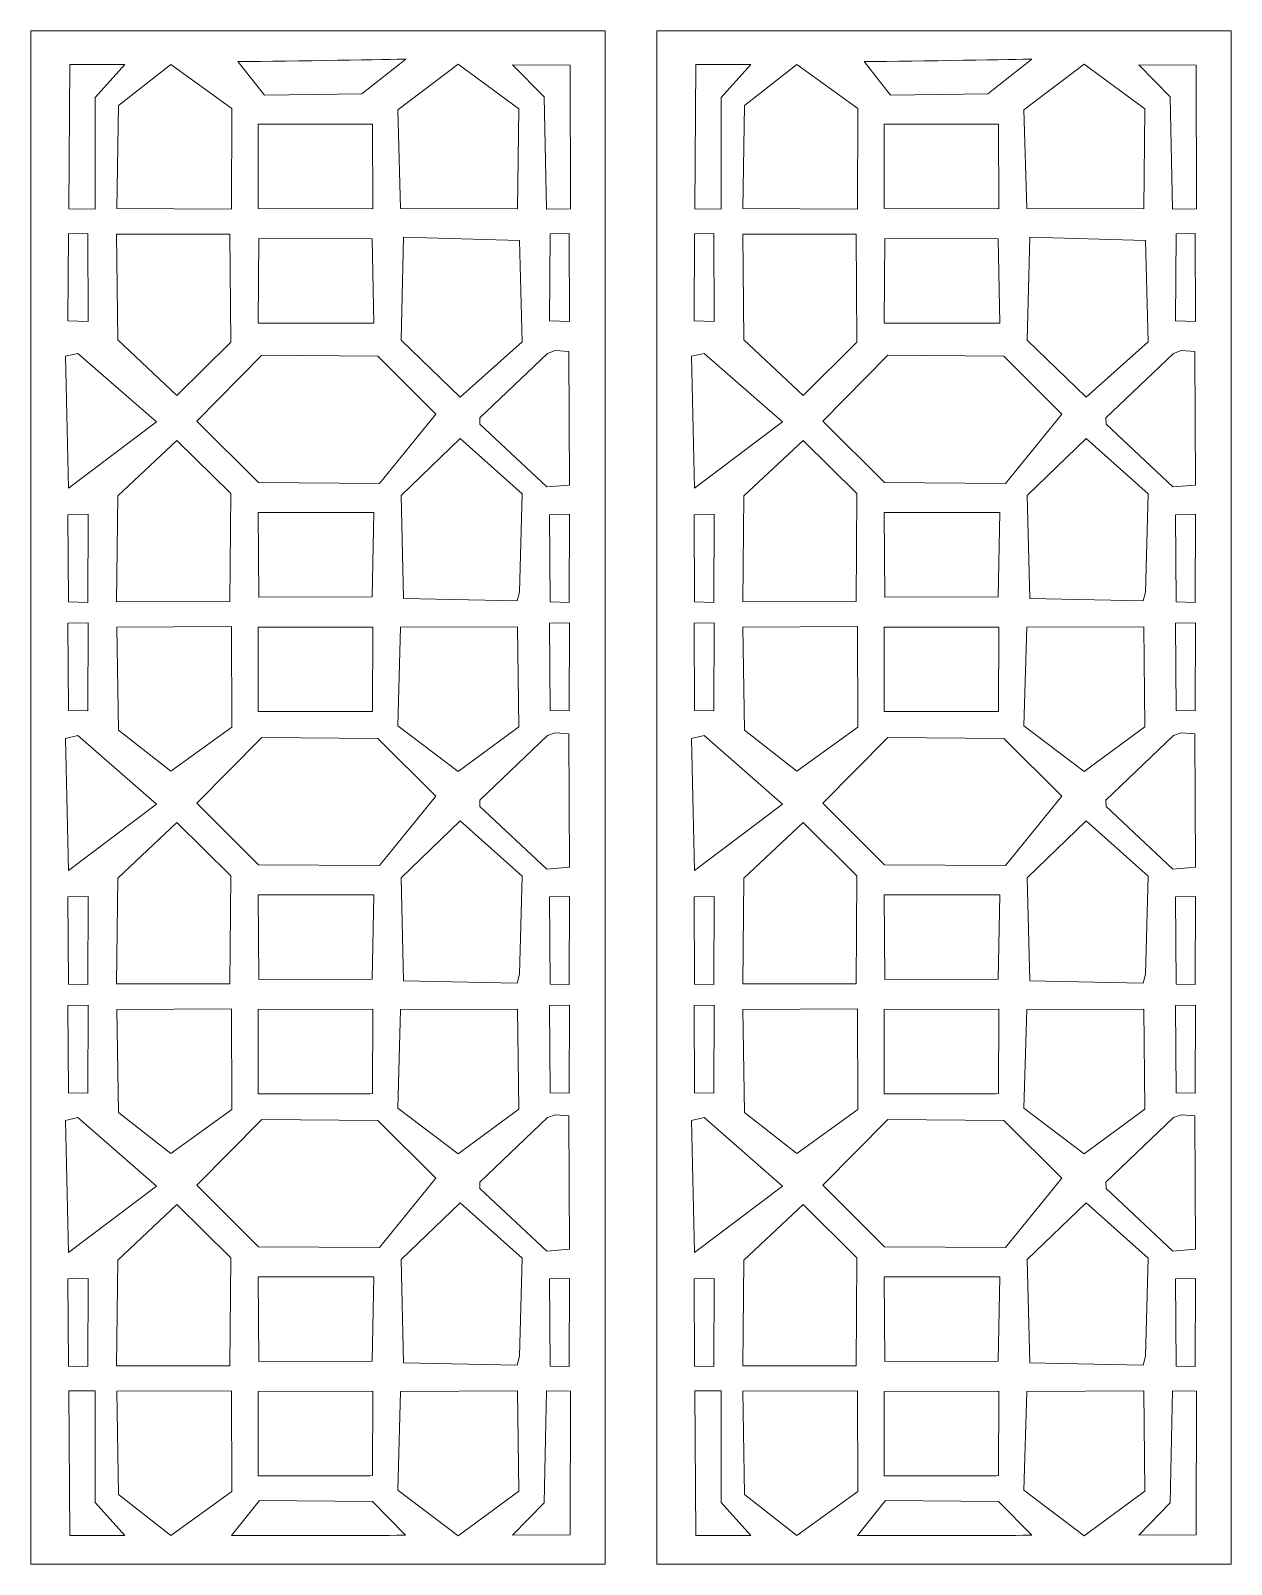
# Model space of a CAD drawing. Header units: centimetres. Extents: x 1.9 to 16.7, y -9.5 to 9.5.
import ezdxf

# ---------------------------------------------------------------- set-up
doc = ezdxf.new("R2010")
doc.units = ezdxf.units.CM
doc.header["$MEASUREMENT"] = 0
doc.layers.add('layer 1', color=7, linetype='Continuous')

msp = doc.modelspace()

# ---------------------------------------------------------------- linework, layer by layer
at = {"layer": 'layer 1', "color": 250, "lineweight": 9}
for points, knots in [([(1.85394, 9.5), (1.85394, 9.5), (8.97077, 9.5), (8.97077, 9.5), (8.97077, 9.5), (8.97077, 9.5), (8.97077, -9.49999), (8.97077, -9.49999), (8.97077, -9.49999), (8.97077, -9.49999), (1.85394, -9.49999), (1.85394, -9.49999), (1.85394, -9.49999), (1.85394, -9.49999), (1.85394, 9.5), (1.85394, 9.5)], [0, 0, 0, 0, 0.2, 0.2, 0.2, 0.2, 0.4, 0.4, 0.4, 0.4, 0.6, 0.6, 0.6, 0.6, 1, 1, 1, 1]), ([(9.60823, 9.5), (9.60823, 9.5), (16.72506, 9.5), (16.72506, 9.5), (16.72506, 9.5), (16.72506, 9.5), (16.72506, -9.49999), (16.72506, -9.49999), (16.72506, -9.49999), (16.72506, -9.49999), (9.60823, -9.49999), (9.60823, -9.49999), (9.60823, -9.49999), (9.60823, -9.49999), (9.60823, 9.5), (9.60823, 9.5)], [0, 0, 0, 0, 0.2, 0.2, 0.2, 0.2, 0.4, 0.4, 0.4, 0.4, 0.6, 0.6, 0.6, 0.6, 1, 1, 1, 1]), ([(5.95553, 8.71907), (5.95553, 8.71907), (4.75118, 8.70256), (4.75118, 8.70256), (4.75118, 8.70256), (4.75118, 8.70256), (4.42147, 9.1192), (4.42147, 9.1192), (4.42147, 9.1192), (5.10114, 9.11777), (6.3375, 9.14759), (6.4987, 9.1458), (6.4987, 9.1458), (6.4987, 9.1458), (5.95553, 8.71907), (5.95553, 8.71907)], [0, 0, 0, 0, 0.2, 0.2, 0.2, 0.2, 0.4, 0.4, 0.4, 0.4, 0.6, 0.6, 0.6, 0.6, 1, 1, 1, 1]), ([(2.33827, 9.08006), (2.33827, 9.08006), (3.02022, 9.08101), (3.02022, 9.08101), (3.02022, 9.08101), (3.02022, 9.08101), (2.6524, 8.6712), (2.6524, 8.6712), (2.6524, 8.6712), (2.6524, 8.6712), (2.6508, 7.28894), (2.6508, 7.28894), (2.6508, 7.28894), (2.6508, 7.28894), (2.32501, 7.29123), (2.32501, 7.29123), (2.32501, 7.29123), (2.32501, 7.29123), (2.33827, 9.08006), (2.33827, 9.08006)], [0, 0, 0, 0, 0.16666667, 0.16666667, 0.16666667, 0.16666667, 0.33333333, 0.33333333, 0.33333333, 0.33333333, 0.5, 0.5, 0.5, 0.5, 0.66666667, 0.66666667, 0.66666667, 0.66666667, 1, 1, 1, 1]), ([(2.92186, 7.29551), (2.92186, 7.29551), (2.94005, 8.57199), (2.94005, 8.57199), (2.94005, 8.57199), (2.94005, 8.57199), (3.59003, 9.08103), (3.59003, 9.08103), (3.59003, 9.08103), (3.59003, 9.08103), (4.34378, 8.5373), (4.34378, 8.5373), (4.34378, 8.5373), (4.34378, 8.5373), (4.34183, 7.28981), (4.34183, 7.28981), (4.34183, 7.28981), (4.34183, 7.28981), (2.92186, 7.29551), (2.92186, 7.29551)], [0, 0, 0, 0, 0.16666667, 0.16666667, 0.16666667, 0.16666667, 0.33333333, 0.33333333, 0.33333333, 0.33333333, 0.5, 0.5, 0.5, 0.5, 0.66666667, 0.66666667, 0.66666667, 0.66666667, 1, 1, 1, 1]), ([(6.43647, 7.29698), (6.43647, 7.29698), (6.40204, 8.51929), (6.40204, 8.51929), (6.40204, 8.51929), (6.40204, 8.51929), (7.14946, 9.08456), (7.14946, 9.08456), (7.14946, 9.08456), (7.14946, 9.08456), (7.89949, 8.53031), (7.89949, 8.53031), (7.89949, 8.53031), (7.89949, 8.53031), (7.88543, 7.29117), (7.88543, 7.29117), (7.88543, 7.29117), (7.88543, 7.29117), (6.43647, 7.29698), (6.43647, 7.29698)], [0, 0, 0, 0, 0.16666667, 0.16666667, 0.16666667, 0.16666667, 0.33333333, 0.33333333, 0.33333333, 0.33333333, 0.5, 0.5, 0.5, 0.5, 0.66666667, 0.66666667, 0.66666667, 0.66666667, 1, 1, 1, 1]), ([(8.24416, 7.29001), (8.24416, 7.29001), (8.21496, 8.67875), (8.21496, 8.67875), (8.21496, 8.67875), (8.21496, 8.67875), (7.82324, 9.07697), (7.82324, 9.07697), (7.82324, 9.07697), (7.82324, 9.07697), (8.53565, 9.07159), (8.53565, 9.07159), (8.53565, 9.07159), (8.53565, 9.07159), (8.54027, 7.29277), (8.54027, 7.29277), (8.54027, 7.29277), (8.54027, 7.29277), (8.24416, 7.29001), (8.24416, 7.29001)], [0, 0, 0, 0, 0.16666667, 0.16666667, 0.16666667, 0.16666667, 0.33333333, 0.33333333, 0.33333333, 0.33333333, 0.5, 0.5, 0.5, 0.5, 0.66666667, 0.66666667, 0.66666667, 0.66666667, 1, 1, 1, 1]), ([(4.67287, 7.29737), (4.67287, 7.29737), (4.67251, 8.34185), (4.67251, 8.34185), (4.67251, 8.34185), (4.67251, 8.34185), (6.05463, 8.34044), (6.05463, 8.34044), (6.05463, 8.34044), (6.05463, 8.34044), (6.08582, 8.3397), (6.08582, 8.3397), (6.08582, 8.3397), (6.08582, 8.3397), (6.09203, 7.29464), (6.09203, 7.29464), (6.09203, 7.29464), (6.09203, 7.29464), (4.67287, 7.29737), (4.67287, 7.29737)], [0, 0, 0, 0, 0.16666667, 0.16666667, 0.16666667, 0.16666667, 0.33333333, 0.33333333, 0.33333333, 0.33333333, 0.5, 0.5, 0.5, 0.5, 0.66666667, 0.66666667, 0.66666667, 0.66666667, 1, 1, 1, 1]), ([(2.31578, 5.90327), (2.31578, 5.90327), (2.32318, 6.98246), (2.32318, 6.98246), (2.32318, 6.98246), (2.32318, 6.98246), (2.56005, 6.98914), (2.56005, 6.98914), (2.56005, 6.98914), (2.56005, 6.98914), (2.56514, 5.89731), (2.56514, 5.89731), (2.56514, 5.89731), (2.56514, 5.89731), (2.31578, 5.90327), (2.31578, 5.90327)], [0, 0, 0, 0, 0.2, 0.2, 0.2, 0.2, 0.4, 0.4, 0.4, 0.4, 0.6, 0.6, 0.6, 0.6, 1, 1, 1, 1]), ([(4.32215, 6.97821), (4.32215, 6.97821), (4.33104, 5.64198), (4.33104, 5.64198), (4.33104, 5.64198), (4.33104, 5.64198), (3.66619, 4.98203), (3.66619, 4.98203), (3.66619, 4.98203), (3.66619, 4.98203), (2.93402, 5.67013), (2.93402, 5.67013), (2.93402, 5.67013), (2.93402, 5.67013), (2.91857, 6.98057), (2.91857, 6.98057), (2.91857, 6.98057), (2.91857, 6.98057), (4.32215, 6.97821), (4.32215, 6.97821)], [0, 0, 0, 0, 0.16666667, 0.16666667, 0.16666667, 0.16666667, 0.33333333, 0.33333333, 0.33333333, 0.33333333, 0.5, 0.5, 0.5, 0.5, 0.66666667, 0.66666667, 0.66666667, 0.66666667, 1, 1, 1, 1]), ([(4.67265, 5.87713), (4.67265, 5.87713), (4.67835, 6.92511), (4.67835, 6.92511), (4.67835, 6.92511), (4.67835, 6.92511), (6.08309, 6.92054), (6.08309, 6.92054), (6.08309, 6.92054), (6.08309, 6.92054), (6.1049, 5.87511), (6.1049, 5.87511), (6.1049, 5.87511), (6.1049, 5.87511), (4.67265, 5.87713), (4.67265, 5.87713)], [0, 0, 0, 0, 0.2, 0.2, 0.2, 0.2, 0.4, 0.4, 0.4, 0.4, 0.6, 0.6, 0.6, 0.6, 1, 1, 1, 1]), ([(7.17476, 4.96057), (7.17476, 4.96057), (6.443, 5.66429), (6.443, 5.66429), (6.443, 5.66429), (6.443, 5.66429), (6.47354, 6.94242), (6.47354, 6.94242), (6.47354, 6.94242), (6.47354, 6.94242), (7.90643, 6.90074), (7.90643, 6.90074), (7.90643, 6.90074), (7.90643, 6.90074), (7.93971, 5.64411), (7.93971, 5.64411), (7.93971, 5.64411), (7.93971, 5.64411), (7.17476, 4.96057), (7.17476, 4.96057)], [0, 0, 0, 0, 0.16666667, 0.16666667, 0.16666667, 0.16666667, 0.33333333, 0.33333333, 0.33333333, 0.33333333, 0.5, 0.5, 0.5, 0.5, 0.66666667, 0.66666667, 0.66666667, 0.66666667, 1, 1, 1, 1]), ([(8.27918, 5.90327), (8.27918, 5.90327), (8.28658, 6.98246), (8.28658, 6.98246), (8.28658, 6.98246), (8.28658, 6.98246), (8.52345, 6.98914), (8.52345, 6.98914), (8.52345, 6.98914), (8.52345, 6.98914), (8.52854, 5.89731), (8.52854, 5.89731), (8.52854, 5.89731), (8.52854, 5.89731), (8.27918, 5.90327), (8.27918, 5.90327)], [0, 0, 0, 0, 0.2, 0.2, 0.2, 0.2, 0.4, 0.4, 0.4, 0.4, 0.6, 0.6, 0.6, 0.6, 1, 1, 1, 1]), ([(8.3484, 5.53574), (8.3484, 5.53574), (8.2556, 5.50231), (8.2556, 5.50231), (8.2556, 5.50231), (8.2556, 5.50231), (7.41695, 4.70248), (7.41695, 4.70248), (7.41695, 4.70248), (7.41695, 4.70248), (7.41882, 4.62455), (7.41882, 4.62455), (7.41882, 4.62455), (7.41882, 4.62455), (8.24835, 3.84896), (8.24835, 3.84896), (8.24835, 3.84896), (8.24835, 3.84896), (8.52853, 3.87128), (8.52853, 3.87128), (8.52853, 3.87128), (8.52853, 3.87128), (8.52024, 5.52426), (8.52024, 5.52426), (8.52024, 5.52426), (8.52024, 5.52426), (8.3484, 5.53574), (8.3484, 5.53574)], [0, 0, 0, 0, 0.125, 0.125, 0.125, 0.125, 0.25, 0.25, 0.25, 0.25, 0.375, 0.375, 0.375, 0.375, 0.5, 0.5, 0.5, 0.5, 0.625, 0.625, 0.625, 0.625, 0.75, 0.75, 0.75, 0.75, 1, 1, 1, 1]), ([(2.43953, 5.50257), (2.43953, 5.50257), (2.28442, 5.46766), (2.28442, 5.46766), (2.28442, 5.46766), (2.28442, 5.46766), (2.32353, 3.83101), (2.32353, 3.83101), (2.32353, 3.83101), (2.32353, 3.83101), (3.4112, 4.65241), (3.4112, 4.65241), (3.4112, 4.65241), (3.4112, 4.65241), (2.43953, 5.50257), (2.43953, 5.50257)], [0, 0, 0, 0, 0.2, 0.2, 0.2, 0.2, 0.4, 0.4, 0.4, 0.4, 0.6, 0.6, 0.6, 0.6, 1, 1, 1, 1]), ([(4.71711, 5.47899), (4.71711, 5.47899), (3.91, 4.66433), (3.91, 4.66433), (3.91, 4.66433), (3.91, 4.66433), (4.67681, 3.90286), (4.67681, 3.90286), (4.67681, 3.90286), (4.67681, 3.90286), (6.17426, 3.89185), (6.17426, 3.89185), (6.17426, 3.89185), (6.17426, 3.89185), (6.87114, 4.75067), (6.87114, 4.75067), (6.87114, 4.75067), (6.87114, 4.75067), (6.15226, 5.46652), (6.15226, 5.46652), (6.15226, 5.46652), (6.15226, 5.46652), (4.71711, 5.47899), (4.71711, 5.47899)], [0, 0, 0, 0, 0.14285714, 0.14285714, 0.14285714, 0.14285714, 0.28571429, 0.28571429, 0.28571429, 0.28571429, 0.42857143, 0.42857143, 0.42857143, 0.42857143, 0.57142857, 0.57142857, 0.57142857, 0.57142857, 0.71428571, 0.71428571, 0.71428571, 0.71428571, 1, 1, 1, 1]), ([(4.32215, 2.42837), (4.32215, 2.42837), (4.33104, 3.7646), (4.33104, 3.7646), (4.33104, 3.7646), (4.33104, 3.7646), (3.66619, 4.42455), (3.66619, 4.42455), (3.66619, 4.42455), (3.66619, 4.42455), (2.93402, 3.73645), (2.93402, 3.73645), (2.93402, 3.73645), (2.93402, 3.73645), (2.91857, 2.426), (2.91857, 2.426), (2.91857, 2.426), (2.91857, 2.426), (4.32215, 2.42837), (4.32215, 2.42837)], [0, 0, 0, 0, 0.16666667, 0.16666667, 0.16666667, 0.16666667, 0.33333333, 0.33333333, 0.33333333, 0.33333333, 0.5, 0.5, 0.5, 0.5, 0.66666667, 0.66666667, 0.66666667, 0.66666667, 1, 1, 1, 1]), ([(7.17476, 4.44601), (7.17476, 4.44601), (6.443, 3.74229), (6.443, 3.74229), (6.443, 3.74229), (6.443, 3.74229), (6.47354, 2.46416), (6.47354, 2.46416), (6.47354, 2.46416), (6.47354, 2.46416), (7.87783, 2.43533), (7.87783, 2.43533), (7.87783, 2.43533), (7.87783, 2.43533), (7.90641, 2.54519), (7.90641, 2.54519), (7.90641, 2.54519), (7.90641, 2.54519), (7.93971, 3.76247), (7.93971, 3.76247), (7.93971, 3.76247), (7.93971, 3.76247), (7.17476, 4.44601), (7.17476, 4.44601)], [0, 0, 0, 0, 0.14285714, 0.14285714, 0.14285714, 0.14285714, 0.28571429, 0.28571429, 0.28571429, 0.28571429, 0.42857143, 0.42857143, 0.42857143, 0.42857143, 0.57142857, 0.57142857, 0.57142857, 0.57142857, 0.71428571, 0.71428571, 0.71428571, 0.71428571, 1, 1, 1, 1]), ([(2.31578, 3.50331), (2.31578, 3.50331), (2.32318, 2.42412), (2.32318, 2.42412), (2.32318, 2.42412), (2.32318, 2.42412), (2.56005, 2.41744), (2.56005, 2.41744), (2.56005, 2.41744), (2.56005, 2.41744), (2.56514, 3.50927), (2.56514, 3.50927), (2.56514, 3.50927), (2.56514, 3.50927), (2.31578, 3.50331), (2.31578, 3.50331)], [0, 0, 0, 0, 0.2, 0.2, 0.2, 0.2, 0.4, 0.4, 0.4, 0.4, 0.6, 0.6, 0.6, 0.6, 1, 1, 1, 1]), ([(4.67265, 3.52945), (4.67265, 3.52945), (4.67835, 2.48147), (4.67835, 2.48147), (4.67835, 2.48147), (4.67835, 2.48147), (6.08309, 2.48604), (6.08309, 2.48604), (6.08309, 2.48604), (6.08309, 2.48604), (6.1049, 3.53147), (6.1049, 3.53147), (6.1049, 3.53147), (6.1049, 3.53147), (4.67265, 3.52945), (4.67265, 3.52945)], [0, 0, 0, 0, 0.2, 0.2, 0.2, 0.2, 0.4, 0.4, 0.4, 0.4, 0.6, 0.6, 0.6, 0.6, 1, 1, 1, 1]), ([(8.27918, 3.50331), (8.27918, 3.50331), (8.28658, 2.42412), (8.28658, 2.42412), (8.28658, 2.42412), (8.28658, 2.42412), (8.52345, 2.41744), (8.52345, 2.41744), (8.52345, 2.41744), (8.52345, 2.41744), (8.52854, 3.50927), (8.52854, 3.50927), (8.52854, 3.50927), (8.52854, 3.50927), (8.27918, 3.50331), (8.27918, 3.50331)], [0, 0, 0, 0, 0.2, 0.2, 0.2, 0.2, 0.4, 0.4, 0.4, 0.4, 0.6, 0.6, 0.6, 0.6, 1, 1, 1, 1]), ([(2.31578, 2.15822), (2.31578, 2.15822), (2.32318, 1.07903), (2.32318, 1.07903), (2.32318, 1.07903), (2.32318, 1.07903), (2.56005, 1.07234), (2.56005, 1.07234), (2.56005, 1.07234), (2.56005, 1.07234), (2.56514, 2.16418), (2.56514, 2.16418), (2.56514, 2.16418), (2.56514, 2.16418), (2.31578, 2.15822), (2.31578, 2.15822)], [0, 0, 0, 0, 0.2, 0.2, 0.2, 0.2, 0.4, 0.4, 0.4, 0.4, 0.6, 0.6, 0.6, 0.6, 1, 1, 1, 1]), ([(2.92186, 2.11107), (2.92186, 2.11107), (2.94005, 0.83459), (2.94005, 0.83459), (2.94005, 0.83459), (2.94005, 0.83459), (3.59003, 0.32555), (3.59003, 0.32555), (3.59003, 0.32555), (3.59003, 0.32555), (4.34378, 0.86928), (4.34378, 0.86928), (4.34378, 0.86928), (4.34378, 0.86928), (4.34183, 2.11677), (4.34183, 2.11677), (4.34183, 2.11677), (4.34183, 2.11677), (2.92186, 2.11107), (2.92186, 2.11107)], [0, 0, 0, 0, 0.16666667, 0.16666667, 0.16666667, 0.16666667, 0.33333333, 0.33333333, 0.33333333, 0.33333333, 0.5, 0.5, 0.5, 0.5, 0.66666667, 0.66666667, 0.66666667, 0.66666667, 1, 1, 1, 1]), ([(4.67287, 2.10921), (4.67287, 2.10921), (4.67251, 1.06473), (4.67251, 1.06473), (4.67251, 1.06473), (4.67251, 1.06473), (6.05463, 1.06614), (6.05463, 1.06614), (6.05463, 1.06614), (6.05463, 1.06614), (6.08582, 1.06688), (6.08582, 1.06688), (6.08582, 1.06688), (6.08582, 1.06688), (6.09203, 2.11194), (6.09203, 2.11194), (6.09203, 2.11194), (6.09203, 2.11194), (4.67287, 2.10921), (4.67287, 2.10921)], [0, 0, 0, 0, 0.16666667, 0.16666667, 0.16666667, 0.16666667, 0.33333333, 0.33333333, 0.33333333, 0.33333333, 0.5, 0.5, 0.5, 0.5, 0.66666667, 0.66666667, 0.66666667, 0.66666667, 1, 1, 1, 1]), ([(6.43647, 2.1096), (6.43647, 2.1096), (6.40204, 0.88729), (6.40204, 0.88729), (6.40204, 0.88729), (6.40204, 0.88729), (7.14946, 0.32202), (7.14946, 0.32202), (7.14946, 0.32202), (7.14946, 0.32202), (7.89949, 0.87627), (7.89949, 0.87627), (7.89949, 0.87627), (7.89949, 0.87627), (7.88543, 2.11541), (7.88543, 2.11541), (7.88543, 2.11541), (7.88543, 2.11541), (6.43647, 2.1096), (6.43647, 2.1096)], [0, 0, 0, 0, 0.16666667, 0.16666667, 0.16666667, 0.16666667, 0.33333333, 0.33333333, 0.33333333, 0.33333333, 0.5, 0.5, 0.5, 0.5, 0.66666667, 0.66666667, 0.66666667, 0.66666667, 1, 1, 1, 1]), ([(8.27918, 2.15822), (8.27918, 2.15822), (8.28658, 1.07903), (8.28658, 1.07903), (8.28658, 1.07903), (8.28658, 1.07903), (8.52345, 1.07234), (8.52345, 1.07234), (8.52345, 1.07234), (8.52345, 1.07234), (8.52854, 2.16418), (8.52854, 2.16418), (8.52854, 2.16418), (8.52854, 2.16418), (8.27918, 2.15822), (8.27918, 2.15822)], [0, 0, 0, 0, 0.2, 0.2, 0.2, 0.2, 0.4, 0.4, 0.4, 0.4, 0.6, 0.6, 0.6, 0.6, 1, 1, 1, 1]), ([(2.43953, 0.76674), (2.43953, 0.76674), (2.28442, 0.73182), (2.28442, 0.73182), (2.28442, 0.73182), (2.28442, 0.73182), (2.32353, -0.90482), (2.32353, -0.90482), (2.32353, -0.90482), (2.32353, -0.90482), (3.4112, -0.08342), (3.4112, -0.08342), (3.4112, -0.08342), (3.4112, -0.08342), (2.43953, 0.76674), (2.43953, 0.76674)], [0, 0, 0, 0, 0.2, 0.2, 0.2, 0.2, 0.4, 0.4, 0.4, 0.4, 0.6, 0.6, 0.6, 0.6, 1, 1, 1, 1]), ([(8.3484, 0.79991), (8.3484, 0.79991), (8.2556, 0.76648), (8.2556, 0.76648), (8.2556, 0.76648), (8.2556, 0.76648), (7.41695, -0.03335), (7.41695, -0.03335), (7.41695, -0.03335), (7.41695, -0.03335), (7.41882, -0.11128), (7.41882, -0.11128), (7.41882, -0.11128), (7.41882, -0.11128), (8.24835, -0.88687), (8.24835, -0.88687), (8.24835, -0.88687), (8.24835, -0.88687), (8.52853, -0.86455), (8.52853, -0.86455), (8.52853, -0.86455), (8.52853, -0.86455), (8.52024, 0.78843), (8.52024, 0.78843), (8.52024, 0.78843), (8.52024, 0.78843), (8.3484, 0.79991), (8.3484, 0.79991)], [0, 0, 0, 0, 0.125, 0.125, 0.125, 0.125, 0.25, 0.25, 0.25, 0.25, 0.375, 0.375, 0.375, 0.375, 0.5, 0.5, 0.5, 0.5, 0.625, 0.625, 0.625, 0.625, 0.75, 0.75, 0.75, 0.75, 1, 1, 1, 1]), ([(4.71711, 0.74316), (4.71711, 0.74316), (3.91, -0.0715), (3.91, -0.0715), (3.91, -0.0715), (3.91, -0.0715), (4.67681, -0.83297), (4.67681, -0.83297), (4.67681, -0.83297), (4.67681, -0.83297), (6.17426, -0.84398), (6.17426, -0.84398), (6.17426, -0.84398), (6.17426, -0.84398), (6.87114, 0.01484), (6.87114, 0.01484), (6.87114, 0.01484), (6.87114, 0.01484), (6.15226, 0.73069), (6.15226, 0.73069), (6.15226, 0.73069), (6.15226, 0.73069), (4.71711, 0.74316), (4.71711, 0.74316)], [0, 0, 0, 0, 0.14285714, 0.14285714, 0.14285714, 0.14285714, 0.28571429, 0.28571429, 0.28571429, 0.28571429, 0.42857143, 0.42857143, 0.42857143, 0.42857143, 0.57142857, 0.57142857, 0.57142857, 0.57142857, 0.71428571, 0.71428571, 0.71428571, 0.71428571, 1, 1, 1, 1]), ([(4.32215, -2.30746), (4.32215, -2.30746), (4.33104, -0.97123), (4.33104, -0.97123), (4.33104, -0.97123), (4.33104, -0.97123), (3.66619, -0.31128), (3.66619, -0.31128), (3.66619, -0.31128), (3.66619, -0.31128), (2.93402, -0.99938), (2.93402, -0.99938), (2.93402, -0.99938), (2.93402, -0.99938), (2.91857, -2.30983), (2.91857, -2.30983), (2.91857, -2.30983), (2.91857, -2.30983), (4.32215, -2.30746), (4.32215, -2.30746)], [0, 0, 0, 0, 0.16666667, 0.16666667, 0.16666667, 0.16666667, 0.33333333, 0.33333333, 0.33333333, 0.33333333, 0.5, 0.5, 0.5, 0.5, 0.66666667, 0.66666667, 0.66666667, 0.66666667, 1, 1, 1, 1]), ([(7.17476, -0.28982), (7.17476, -0.28982), (6.443, -0.99354), (6.443, -0.99354), (6.443, -0.99354), (6.443, -0.99354), (6.47354, -2.27167), (6.47354, -2.27167), (6.47354, -2.27167), (6.47354, -2.27167), (7.87783, -2.3005), (7.87783, -2.3005), (7.87783, -2.3005), (7.87783, -2.3005), (7.90641, -2.19064), (7.90641, -2.19064), (7.90641, -2.19064), (7.90641, -2.19064), (7.93971, -0.97336), (7.93971, -0.97336), (7.93971, -0.97336), (7.93971, -0.97336), (7.17476, -0.28982), (7.17476, -0.28982)], [0, 0, 0, 0, 0.14285714, 0.14285714, 0.14285714, 0.14285714, 0.28571429, 0.28571429, 0.28571429, 0.28571429, 0.42857143, 0.42857143, 0.42857143, 0.42857143, 0.57142857, 0.57142857, 0.57142857, 0.57142857, 0.71428571, 0.71428571, 0.71428571, 0.71428571, 1, 1, 1, 1]), ([(2.31578, -1.23252), (2.31578, -1.23252), (2.32318, -2.31171), (2.32318, -2.31171), (2.32318, -2.31171), (2.32318, -2.31171), (2.56005, -2.31839), (2.56005, -2.31839), (2.56005, -2.31839), (2.56005, -2.31839), (2.56514, -1.22656), (2.56514, -1.22656), (2.56514, -1.22656), (2.56514, -1.22656), (2.31578, -1.23252), (2.31578, -1.23252)], [0, 0, 0, 0, 0.2, 0.2, 0.2, 0.2, 0.4, 0.4, 0.4, 0.4, 0.6, 0.6, 0.6, 0.6, 1, 1, 1, 1]), ([(4.67265, -1.20638), (4.67265, -1.20638), (4.67835, -2.25436), (4.67835, -2.25436), (4.67835, -2.25436), (4.67835, -2.25436), (6.08309, -2.24979), (6.08309, -2.24979), (6.08309, -2.24979), (6.08309, -2.24979), (6.1049, -1.20436), (6.1049, -1.20436), (6.1049, -1.20436), (6.1049, -1.20436), (4.67265, -1.20638), (4.67265, -1.20638)], [0, 0, 0, 0, 0.2, 0.2, 0.2, 0.2, 0.4, 0.4, 0.4, 0.4, 0.6, 0.6, 0.6, 0.6, 1, 1, 1, 1]), ([(8.27918, -1.23252), (8.27918, -1.23252), (8.28658, -2.31171), (8.28658, -2.31171), (8.28658, -2.31171), (8.28658, -2.31171), (8.52345, -2.31839), (8.52345, -2.31839), (8.52345, -2.31839), (8.52345, -2.31839), (8.52854, -1.22656), (8.52854, -1.22656), (8.52854, -1.22656), (8.52854, -1.22656), (8.27918, -1.23252), (8.27918, -1.23252)], [0, 0, 0, 0, 0.2, 0.2, 0.2, 0.2, 0.4, 0.4, 0.4, 0.4, 0.6, 0.6, 0.6, 0.6, 1, 1, 1, 1]), ([(2.31578, -2.57761), (2.31578, -2.57761), (2.32318, -3.6568), (2.32318, -3.6568), (2.32318, -3.6568), (2.32318, -3.6568), (2.56005, -3.66349), (2.56005, -3.66349), (2.56005, -3.66349), (2.56005, -3.66349), (2.56514, -2.57165), (2.56514, -2.57165), (2.56514, -2.57165), (2.56514, -2.57165), (2.31578, -2.57761), (2.31578, -2.57761)], [0, 0, 0, 0, 0.2, 0.2, 0.2, 0.2, 0.4, 0.4, 0.4, 0.4, 0.6, 0.6, 0.6, 0.6, 1, 1, 1, 1]), ([(2.92186, -2.62476), (2.92186, -2.62476), (2.94005, -3.90124), (2.94005, -3.90124), (2.94005, -3.90124), (2.94005, -3.90124), (3.59003, -4.41028), (3.59003, -4.41028), (3.59003, -4.41028), (3.59003, -4.41028), (4.34378, -3.86656), (4.34378, -3.86656), (4.34378, -3.86656), (4.34378, -3.86656), (4.34183, -2.61906), (4.34183, -2.61906), (4.34183, -2.61906), (4.34183, -2.61906), (2.92186, -2.62476), (2.92186, -2.62476)], [0, 0, 0, 0, 0.16666667, 0.16666667, 0.16666667, 0.16666667, 0.33333333, 0.33333333, 0.33333333, 0.33333333, 0.5, 0.5, 0.5, 0.5, 0.66666667, 0.66666667, 0.66666667, 0.66666667, 1, 1, 1, 1]), ([(4.67287, -2.62662), (4.67287, -2.62662), (4.67251, -3.6711), (4.67251, -3.6711), (4.67251, -3.6711), (4.67251, -3.6711), (6.05463, -3.66969), (6.05463, -3.66969), (6.05463, -3.66969), (6.05463, -3.66969), (6.08582, -3.66895), (6.08582, -3.66895), (6.08582, -3.66895), (6.08582, -3.66895), (6.09203, -2.62389), (6.09203, -2.62389), (6.09203, -2.62389), (6.09203, -2.62389), (4.67287, -2.62662), (4.67287, -2.62662)], [0, 0, 0, 0, 0.16666667, 0.16666667, 0.16666667, 0.16666667, 0.33333333, 0.33333333, 0.33333333, 0.33333333, 0.5, 0.5, 0.5, 0.5, 0.66666667, 0.66666667, 0.66666667, 0.66666667, 1, 1, 1, 1]), ([(6.43647, -2.62623), (6.43647, -2.62623), (6.40204, -3.84854), (6.40204, -3.84854), (6.40204, -3.84854), (6.40204, -3.84854), (7.14946, -4.41381), (7.14946, -4.41381), (7.14946, -4.41381), (7.14946, -4.41381), (7.89949, -3.85956), (7.89949, -3.85956), (7.89949, -3.85956), (7.89949, -3.85956), (7.88543, -2.62042), (7.88543, -2.62042), (7.88543, -2.62042), (7.88543, -2.62042), (6.43647, -2.62623), (6.43647, -2.62623)], [0, 0, 0, 0, 0.16666667, 0.16666667, 0.16666667, 0.16666667, 0.33333333, 0.33333333, 0.33333333, 0.33333333, 0.5, 0.5, 0.5, 0.5, 0.66666667, 0.66666667, 0.66666667, 0.66666667, 1, 1, 1, 1]), ([(8.27918, -2.57761), (8.27918, -2.57761), (8.28658, -3.6568), (8.28658, -3.6568), (8.28658, -3.6568), (8.28658, -3.6568), (8.52345, -3.66349), (8.52345, -3.66349), (8.52345, -3.66349), (8.52345, -3.66349), (8.52854, -2.57165), (8.52854, -2.57165), (8.52854, -2.57165), (8.52854, -2.57165), (8.27918, -2.57761), (8.27918, -2.57761)], [0, 0, 0, 0, 0.2, 0.2, 0.2, 0.2, 0.4, 0.4, 0.4, 0.4, 0.6, 0.6, 0.6, 0.6, 1, 1, 1, 1]), ([(2.43953, -3.96528), (2.43953, -3.96528), (2.28442, -4.0002), (2.28442, -4.0002), (2.28442, -4.0002), (2.28442, -4.0002), (2.32353, -5.63685), (2.32353, -5.63685), (2.32353, -5.63685), (2.32353, -5.63685), (3.4112, -4.81545), (3.4112, -4.81545), (3.4112, -4.81545), (3.4112, -4.81545), (2.43953, -3.96528), (2.43953, -3.96528)], [0, 0, 0, 0, 0.2, 0.2, 0.2, 0.2, 0.4, 0.4, 0.4, 0.4, 0.6, 0.6, 0.6, 0.6, 1, 1, 1, 1]), ([(4.71711, -3.98887), (4.71711, -3.98887), (3.91, -4.80353), (3.91, -4.80353), (3.91, -4.80353), (3.91, -4.80353), (4.67681, -5.56499), (4.67681, -5.56499), (4.67681, -5.56499), (4.67681, -5.56499), (6.17426, -5.57601), (6.17426, -5.57601), (6.17426, -5.57601), (6.17426, -5.57601), (6.87114, -4.71718), (6.87114, -4.71718), (6.87114, -4.71718), (6.87114, -4.71718), (6.15226, -4.00133), (6.15226, -4.00133), (6.15226, -4.00133), (6.15226, -4.00133), (4.71711, -3.98887), (4.71711, -3.98887)], [0, 0, 0, 0, 0.14285714, 0.14285714, 0.14285714, 0.14285714, 0.28571429, 0.28571429, 0.28571429, 0.28571429, 0.42857143, 0.42857143, 0.42857143, 0.42857143, 0.57142857, 0.57142857, 0.57142857, 0.57142857, 0.71428571, 0.71428571, 0.71428571, 0.71428571, 1, 1, 1, 1]), ([(8.3484, -3.93212), (8.3484, -3.93212), (8.2556, -3.96555), (8.2556, -3.96555), (8.2556, -3.96555), (8.2556, -3.96555), (7.41695, -4.76538), (7.41695, -4.76538), (7.41695, -4.76538), (7.41695, -4.76538), (7.41882, -4.8433), (7.41882, -4.8433), (7.41882, -4.8433), (7.41882, -4.8433), (8.24835, -5.61889), (8.24835, -5.61889), (8.24835, -5.61889), (8.24835, -5.61889), (8.52853, -5.59657), (8.52853, -5.59657), (8.52853, -5.59657), (8.52853, -5.59657), (8.52024, -3.9436), (8.52024, -3.9436), (8.52024, -3.9436), (8.52024, -3.9436), (8.3484, -3.93212), (8.3484, -3.93212)], [0, 0, 0, 0, 0.125, 0.125, 0.125, 0.125, 0.25, 0.25, 0.25, 0.25, 0.375, 0.375, 0.375, 0.375, 0.5, 0.5, 0.5, 0.5, 0.625, 0.625, 0.625, 0.625, 0.75, 0.75, 0.75, 0.75, 1, 1, 1, 1]), ([(4.32215, -7.03948), (4.32215, -7.03948), (4.33104, -5.70326), (4.33104, -5.70326), (4.33104, -5.70326), (4.33104, -5.70326), (3.66619, -5.04331), (3.66619, -5.04331), (3.66619, -5.04331), (3.66619, -5.04331), (2.93402, -5.73141), (2.93402, -5.73141), (2.93402, -5.73141), (2.93402, -5.73141), (2.91857, -7.04185), (2.91857, -7.04185), (2.91857, -7.04185), (2.91857, -7.04185), (4.32215, -7.03948), (4.32215, -7.03948)], [0, 0, 0, 0, 0.16666667, 0.16666667, 0.16666667, 0.16666667, 0.33333333, 0.33333333, 0.33333333, 0.33333333, 0.5, 0.5, 0.5, 0.5, 0.66666667, 0.66666667, 0.66666667, 0.66666667, 1, 1, 1, 1]), ([(7.17476, -5.02185), (7.17476, -5.02185), (6.443, -5.72556), (6.443, -5.72556), (6.443, -5.72556), (6.443, -5.72556), (6.47354, -7.0037), (6.47354, -7.0037), (6.47354, -7.0037), (6.47354, -7.0037), (7.87783, -7.03253), (7.87783, -7.03253), (7.87783, -7.03253), (7.87783, -7.03253), (7.90641, -6.92266), (7.90641, -6.92266), (7.90641, -6.92266), (7.90641, -6.92266), (7.93971, -5.70539), (7.93971, -5.70539), (7.93971, -5.70539), (7.93971, -5.70539), (7.17476, -5.02185), (7.17476, -5.02185)], [0, 0, 0, 0, 0.14285714, 0.14285714, 0.14285714, 0.14285714, 0.28571429, 0.28571429, 0.28571429, 0.28571429, 0.42857143, 0.42857143, 0.42857143, 0.42857143, 0.57142857, 0.57142857, 0.57142857, 0.57142857, 0.71428571, 0.71428571, 0.71428571, 0.71428571, 1, 1, 1, 1]), ([(2.31578, -5.96454), (2.31578, -5.96454), (2.32318, -7.04373), (2.32318, -7.04373), (2.32318, -7.04373), (2.32318, -7.04373), (2.56005, -7.05042), (2.56005, -7.05042), (2.56005, -7.05042), (2.56005, -7.05042), (2.56514, -5.95859), (2.56514, -5.95859), (2.56514, -5.95859), (2.56514, -5.95859), (2.31578, -5.96454), (2.31578, -5.96454)], [0, 0, 0, 0, 0.2, 0.2, 0.2, 0.2, 0.4, 0.4, 0.4, 0.4, 0.6, 0.6, 0.6, 0.6, 1, 1, 1, 1]), ([(4.67265, -5.9384), (4.67265, -5.9384), (4.67835, -6.98639), (4.67835, -6.98639), (4.67835, -6.98639), (4.67835, -6.98639), (6.08309, -6.98182), (6.08309, -6.98182), (6.08309, -6.98182), (6.08309, -6.98182), (6.1049, -5.93638), (6.1049, -5.93638), (6.1049, -5.93638), (6.1049, -5.93638), (4.67265, -5.9384), (4.67265, -5.9384)], [0, 0, 0, 0, 0.2, 0.2, 0.2, 0.2, 0.4, 0.4, 0.4, 0.4, 0.6, 0.6, 0.6, 0.6, 1, 1, 1, 1]), ([(8.27918, -5.96454), (8.27918, -5.96454), (8.28658, -7.04373), (8.28658, -7.04373), (8.28658, -7.04373), (8.28658, -7.04373), (8.52345, -7.05042), (8.52345, -7.05042), (8.52345, -7.05042), (8.52345, -7.05042), (8.52854, -5.95859), (8.52854, -5.95859), (8.52854, -5.95859), (8.52854, -5.95859), (8.27918, -5.96454), (8.27918, -5.96454)], [0, 0, 0, 0, 0.2, 0.2, 0.2, 0.2, 0.4, 0.4, 0.4, 0.4, 0.6, 0.6, 0.6, 0.6, 1, 1, 1, 1]), ([(2.33827, -9.14134), (2.33827, -9.14134), (3.02022, -9.14229), (3.02022, -9.14229), (3.02022, -9.14229), (3.02022, -9.14229), (2.6524, -8.73248), (2.6524, -8.73248), (2.6524, -8.73248), (2.6524, -8.73248), (2.6508, -7.35022), (2.6508, -7.35022), (2.6508, -7.35022), (2.6508, -7.35022), (2.32501, -7.35251), (2.32501, -7.35251), (2.32501, -7.35251), (2.32501, -7.35251), (2.33827, -9.14134), (2.33827, -9.14134)], [0, 0, 0, 0, 0.16666667, 0.16666667, 0.16666667, 0.16666667, 0.33333333, 0.33333333, 0.33333333, 0.33333333, 0.5, 0.5, 0.5, 0.5, 0.66666667, 0.66666667, 0.66666667, 0.66666667, 1, 1, 1, 1]), ([(2.92186, -7.35679), (2.92186, -7.35679), (2.94005, -8.63327), (2.94005, -8.63327), (2.94005, -8.63327), (2.94005, -8.63327), (3.59003, -9.14231), (3.59003, -9.14231), (3.59003, -9.14231), (3.59003, -9.14231), (4.34378, -8.59858), (4.34378, -8.59858), (4.34378, -8.59858), (4.34378, -8.59858), (4.34183, -7.35108), (4.34183, -7.35108), (4.34183, -7.35108), (4.34183, -7.35108), (2.92186, -7.35679), (2.92186, -7.35679)], [0, 0, 0, 0, 0.16666667, 0.16666667, 0.16666667, 0.16666667, 0.33333333, 0.33333333, 0.33333333, 0.33333333, 0.5, 0.5, 0.5, 0.5, 0.66666667, 0.66666667, 0.66666667, 0.66666667, 1, 1, 1, 1]), ([(4.67287, -7.35865), (4.67287, -7.35865), (4.67251, -8.40313), (4.67251, -8.40313), (4.67251, -8.40313), (4.67251, -8.40313), (6.05463, -8.40172), (6.05463, -8.40172), (6.05463, -8.40172), (6.05463, -8.40172), (6.08582, -8.40097), (6.08582, -8.40097), (6.08582, -8.40097), (6.08582, -8.40097), (6.09203, -7.35591), (6.09203, -7.35591), (6.09203, -7.35591), (6.09203, -7.35591), (4.67287, -7.35865), (4.67287, -7.35865)], [0, 0, 0, 0, 0.16666667, 0.16666667, 0.16666667, 0.16666667, 0.33333333, 0.33333333, 0.33333333, 0.33333333, 0.5, 0.5, 0.5, 0.5, 0.66666667, 0.66666667, 0.66666667, 0.66666667, 1, 1, 1, 1]), ([(6.43647, -7.35826), (6.43647, -7.35826), (6.40204, -8.58057), (6.40204, -8.58057), (6.40204, -8.58057), (6.40204, -8.58057), (7.14946, -9.14584), (7.14946, -9.14584), (7.14946, -9.14584), (7.14946, -9.14584), (7.89949, -8.59158), (7.89949, -8.59158), (7.89949, -8.59158), (7.89949, -8.59158), (7.88543, -7.35245), (7.88543, -7.35245), (7.88543, -7.35245), (7.88543, -7.35245), (6.43647, -7.35826), (6.43647, -7.35826)], [0, 0, 0, 0, 0.16666667, 0.16666667, 0.16666667, 0.16666667, 0.33333333, 0.33333333, 0.33333333, 0.33333333, 0.5, 0.5, 0.5, 0.5, 0.66666667, 0.66666667, 0.66666667, 0.66666667, 1, 1, 1, 1]), ([(8.24416, -7.35128), (8.24416, -7.35128), (8.21496, -8.74003), (8.21496, -8.74003), (8.21496, -8.74003), (8.21496, -8.74003), (7.82324, -9.13825), (7.82324, -9.13825), (7.82324, -9.13825), (7.82324, -9.13825), (8.53565, -9.13287), (8.53565, -9.13287), (8.53565, -9.13287), (8.53565, -9.13287), (8.54027, -7.35404), (8.54027, -7.35404), (8.54027, -7.35404), (8.54027, -7.35404), (8.24416, -7.35128), (8.24416, -7.35128)], [0, 0, 0, 0, 0.16666667, 0.16666667, 0.16666667, 0.16666667, 0.33333333, 0.33333333, 0.33333333, 0.33333333, 0.5, 0.5, 0.5, 0.5, 0.66666667, 0.66666667, 0.66666667, 0.66666667, 1, 1, 1, 1]), ([(6.08637, -8.72128), (6.08637, -8.72128), (4.68914, -8.7102), (4.68914, -8.7102), (4.68914, -8.7102), (4.68914, -8.7102), (4.34124, -9.14448), (4.34124, -9.14448), (4.34124, -9.14448), (5.02091, -9.14305), (6.33693, -9.14189), (6.49813, -9.1401), (6.49813, -9.1401), (6.49813, -9.1401), (6.08637, -8.72128), (6.08637, -8.72128)], [0, 0, 0, 0, 0.2, 0.2, 0.2, 0.2, 0.4, 0.4, 0.4, 0.4, 0.6, 0.6, 0.6, 0.6, 1, 1, 1, 1])]:
    msp.add_open_spline(points, degree=3, knots=knots, dxfattribs=at)
at = {"layer": 'layer 1', "color": 7, "lineweight": 9}
for points, knots in [([(13.70982, 8.71907), (13.70982, 8.71907), (12.50547, 8.70256), (12.50547, 8.70256), (12.50547, 8.70256), (12.50547, 8.70256), (12.17576, 9.1192), (12.17576, 9.1192), (12.17576, 9.1192), (12.85543, 9.11777), (14.09179, 9.14759), (14.25299, 9.1458), (14.25299, 9.1458), (14.25299, 9.1458), (13.70982, 8.71907), (13.70982, 8.71907)], [0, 0, 0, 0, 0.2, 0.2, 0.2, 0.2, 0.4, 0.4, 0.4, 0.4, 0.6, 0.6, 0.6, 0.6, 1, 1, 1, 1]), ([(10.09256, 9.08006), (10.09256, 9.08006), (10.77451, 9.08101), (10.77451, 9.08101), (10.77451, 9.08101), (10.77451, 9.08101), (10.40669, 8.6712), (10.40669, 8.6712), (10.40669, 8.6712), (10.40669, 8.6712), (10.40509, 7.28894), (10.40509, 7.28894), (10.40509, 7.28894), (10.40509, 7.28894), (10.0793, 7.29123), (10.0793, 7.29123), (10.0793, 7.29123), (10.0793, 7.29123), (10.09256, 9.08006), (10.09256, 9.08006)], [0, 0, 0, 0, 0.16666667, 0.16666667, 0.16666667, 0.16666667, 0.33333333, 0.33333333, 0.33333333, 0.33333333, 0.5, 0.5, 0.5, 0.5, 0.66666667, 0.66666667, 0.66666667, 0.66666667, 1, 1, 1, 1]), ([(10.67615, 7.29551), (10.67615, 7.29551), (10.69434, 8.57199), (10.69434, 8.57199), (10.69434, 8.57199), (10.69434, 8.57199), (11.34432, 9.08103), (11.34432, 9.08103), (11.34432, 9.08103), (11.34432, 9.08103), (12.09807, 8.5373), (12.09807, 8.5373), (12.09807, 8.5373), (12.09807, 8.5373), (12.09612, 7.28981), (12.09612, 7.28981), (12.09612, 7.28981), (12.09612, 7.28981), (10.67615, 7.29551), (10.67615, 7.29551)], [0, 0, 0, 0, 0.16666667, 0.16666667, 0.16666667, 0.16666667, 0.33333333, 0.33333333, 0.33333333, 0.33333333, 0.5, 0.5, 0.5, 0.5, 0.66666667, 0.66666667, 0.66666667, 0.66666667, 1, 1, 1, 1]), ([(14.19076, 7.29698), (14.19076, 7.29698), (14.15633, 8.51929), (14.15633, 8.51929), (14.15633, 8.51929), (14.15633, 8.51929), (14.90375, 9.08456), (14.90375, 9.08456), (14.90375, 9.08456), (14.90375, 9.08456), (15.65378, 8.53031), (15.65378, 8.53031), (15.65378, 8.53031), (15.65378, 8.53031), (15.63972, 7.29117), (15.63972, 7.29117), (15.63972, 7.29117), (15.63972, 7.29117), (14.19076, 7.29698), (14.19076, 7.29698)], [0, 0, 0, 0, 0.16666667, 0.16666667, 0.16666667, 0.16666667, 0.33333333, 0.33333333, 0.33333333, 0.33333333, 0.5, 0.5, 0.5, 0.5, 0.66666667, 0.66666667, 0.66666667, 0.66666667, 1, 1, 1, 1]), ([(15.99845, 7.29001), (15.99845, 7.29001), (15.96925, 8.67875), (15.96925, 8.67875), (15.96925, 8.67875), (15.96925, 8.67875), (15.57753, 9.07697), (15.57753, 9.07697), (15.57753, 9.07697), (15.57753, 9.07697), (16.28994, 9.07159), (16.28994, 9.07159), (16.28994, 9.07159), (16.28994, 9.07159), (16.29456, 7.29277), (16.29456, 7.29277), (16.29456, 7.29277), (16.29456, 7.29277), (15.99845, 7.29001), (15.99845, 7.29001)], [0, 0, 0, 0, 0.16666667, 0.16666667, 0.16666667, 0.16666667, 0.33333333, 0.33333333, 0.33333333, 0.33333333, 0.5, 0.5, 0.5, 0.5, 0.66666667, 0.66666667, 0.66666667, 0.66666667, 1, 1, 1, 1]), ([(12.42716, 7.29737), (12.42716, 7.29737), (12.4268, 8.34185), (12.4268, 8.34185), (12.4268, 8.34185), (12.4268, 8.34185), (13.80892, 8.34044), (13.80892, 8.34044), (13.80892, 8.34044), (13.80892, 8.34044), (13.84011, 8.3397), (13.84011, 8.3397), (13.84011, 8.3397), (13.84011, 8.3397), (13.84632, 7.29464), (13.84632, 7.29464), (13.84632, 7.29464), (13.84632, 7.29464), (12.42716, 7.29737), (12.42716, 7.29737)], [0, 0, 0, 0, 0.16666667, 0.16666667, 0.16666667, 0.16666667, 0.33333333, 0.33333333, 0.33333333, 0.33333333, 0.5, 0.5, 0.5, 0.5, 0.66666667, 0.66666667, 0.66666667, 0.66666667, 1, 1, 1, 1]), ([(10.07007, 5.90327), (10.07007, 5.90327), (10.07747, 6.98246), (10.07747, 6.98246), (10.07747, 6.98246), (10.07747, 6.98246), (10.31434, 6.98914), (10.31434, 6.98914), (10.31434, 6.98914), (10.31434, 6.98914), (10.31943, 5.89731), (10.31943, 5.89731), (10.31943, 5.89731), (10.31943, 5.89731), (10.07007, 5.90327), (10.07007, 5.90327)], [0, 0, 0, 0, 0.2, 0.2, 0.2, 0.2, 0.4, 0.4, 0.4, 0.4, 0.6, 0.6, 0.6, 0.6, 1, 1, 1, 1]), ([(12.07644, 6.97821), (12.07644, 6.97821), (12.08533, 5.64198), (12.08533, 5.64198), (12.08533, 5.64198), (12.08533, 5.64198), (11.42048, 4.98203), (11.42048, 4.98203), (11.42048, 4.98203), (11.42048, 4.98203), (10.68831, 5.67013), (10.68831, 5.67013), (10.68831, 5.67013), (10.68831, 5.67013), (10.67286, 6.98057), (10.67286, 6.98057), (10.67286, 6.98057), (10.67286, 6.98057), (12.07644, 6.97821), (12.07644, 6.97821)], [0, 0, 0, 0, 0.16666667, 0.16666667, 0.16666667, 0.16666667, 0.33333333, 0.33333333, 0.33333333, 0.33333333, 0.5, 0.5, 0.5, 0.5, 0.66666667, 0.66666667, 0.66666667, 0.66666667, 1, 1, 1, 1]), ([(12.42694, 5.87713), (12.42694, 5.87713), (12.43264, 6.92511), (12.43264, 6.92511), (12.43264, 6.92511), (12.43264, 6.92511), (13.83738, 6.92054), (13.83738, 6.92054), (13.83738, 6.92054), (13.83738, 6.92054), (13.85919, 5.87511), (13.85919, 5.87511), (13.85919, 5.87511), (13.85919, 5.87511), (12.42694, 5.87713), (12.42694, 5.87713)], [0, 0, 0, 0, 0.2, 0.2, 0.2, 0.2, 0.4, 0.4, 0.4, 0.4, 0.6, 0.6, 0.6, 0.6, 1, 1, 1, 1]), ([(14.92905, 4.96057), (14.92905, 4.96057), (14.19729, 5.66429), (14.19729, 5.66429), (14.19729, 5.66429), (14.19729, 5.66429), (14.22783, 6.94242), (14.22783, 6.94242), (14.22783, 6.94242), (14.22783, 6.94242), (15.66072, 6.90074), (15.66072, 6.90074), (15.66072, 6.90074), (15.66072, 6.90074), (15.694, 5.64411), (15.694, 5.64411), (15.694, 5.64411), (15.694, 5.64411), (14.92905, 4.96057), (14.92905, 4.96057)], [0, 0, 0, 0, 0.16666667, 0.16666667, 0.16666667, 0.16666667, 0.33333333, 0.33333333, 0.33333333, 0.33333333, 0.5, 0.5, 0.5, 0.5, 0.66666667, 0.66666667, 0.66666667, 0.66666667, 1, 1, 1, 1]), ([(16.03347, 5.90327), (16.03347, 5.90327), (16.04087, 6.98246), (16.04087, 6.98246), (16.04087, 6.98246), (16.04087, 6.98246), (16.27774, 6.98914), (16.27774, 6.98914), (16.27774, 6.98914), (16.27774, 6.98914), (16.28283, 5.89731), (16.28283, 5.89731), (16.28283, 5.89731), (16.28283, 5.89731), (16.03347, 5.90327), (16.03347, 5.90327)], [0, 0, 0, 0, 0.2, 0.2, 0.2, 0.2, 0.4, 0.4, 0.4, 0.4, 0.6, 0.6, 0.6, 0.6, 1, 1, 1, 1]), ([(16.10269, 5.53574), (16.10269, 5.53574), (16.00989, 5.50231), (16.00989, 5.50231), (16.00989, 5.50231), (16.00989, 5.50231), (15.17124, 4.70248), (15.17124, 4.70248), (15.17124, 4.70248), (15.17124, 4.70248), (15.17311, 4.62455), (15.17311, 4.62455), (15.17311, 4.62455), (15.17311, 4.62455), (16.00264, 3.84896), (16.00264, 3.84896), (16.00264, 3.84896), (16.00264, 3.84896), (16.28282, 3.87128), (16.28282, 3.87128), (16.28282, 3.87128), (16.28282, 3.87128), (16.27453, 5.52426), (16.27453, 5.52426), (16.27453, 5.52426), (16.27453, 5.52426), (16.10269, 5.53574), (16.10269, 5.53574)], [0, 0, 0, 0, 0.125, 0.125, 0.125, 0.125, 0.25, 0.25, 0.25, 0.25, 0.375, 0.375, 0.375, 0.375, 0.5, 0.5, 0.5, 0.5, 0.625, 0.625, 0.625, 0.625, 0.75, 0.75, 0.75, 0.75, 1, 1, 1, 1]), ([(10.19382, 5.50257), (10.19382, 5.50257), (10.03871, 5.46766), (10.03871, 5.46766), (10.03871, 5.46766), (10.03871, 5.46766), (10.07782, 3.83101), (10.07782, 3.83101), (10.07782, 3.83101), (10.07782, 3.83101), (11.16549, 4.65241), (11.16549, 4.65241), (11.16549, 4.65241), (11.16549, 4.65241), (10.19382, 5.50257), (10.19382, 5.50257)], [0, 0, 0, 0, 0.2, 0.2, 0.2, 0.2, 0.4, 0.4, 0.4, 0.4, 0.6, 0.6, 0.6, 0.6, 1, 1, 1, 1]), ([(12.4714, 5.47899), (12.4714, 5.47899), (11.66429, 4.66433), (11.66429, 4.66433), (11.66429, 4.66433), (11.66429, 4.66433), (12.4311, 3.90286), (12.4311, 3.90286), (12.4311, 3.90286), (12.4311, 3.90286), (13.92855, 3.89185), (13.92855, 3.89185), (13.92855, 3.89185), (13.92855, 3.89185), (14.62543, 4.75067), (14.62543, 4.75067), (14.62543, 4.75067), (14.62543, 4.75067), (13.90655, 5.46652), (13.90655, 5.46652), (13.90655, 5.46652), (13.90655, 5.46652), (12.4714, 5.47899), (12.4714, 5.47899)], [0, 0, 0, 0, 0.14285714, 0.14285714, 0.14285714, 0.14285714, 0.28571429, 0.28571429, 0.28571429, 0.28571429, 0.42857143, 0.42857143, 0.42857143, 0.42857143, 0.57142857, 0.57142857, 0.57142857, 0.57142857, 0.71428571, 0.71428571, 0.71428571, 0.71428571, 1, 1, 1, 1]), ([(12.07644, 2.42837), (12.07644, 2.42837), (12.08533, 3.7646), (12.08533, 3.7646), (12.08533, 3.7646), (12.08533, 3.7646), (11.42048, 4.42455), (11.42048, 4.42455), (11.42048, 4.42455), (11.42048, 4.42455), (10.68831, 3.73645), (10.68831, 3.73645), (10.68831, 3.73645), (10.68831, 3.73645), (10.67286, 2.426), (10.67286, 2.426), (10.67286, 2.426), (10.67286, 2.426), (12.07644, 2.42837), (12.07644, 2.42837)], [0, 0, 0, 0, 0.16666667, 0.16666667, 0.16666667, 0.16666667, 0.33333333, 0.33333333, 0.33333333, 0.33333333, 0.5, 0.5, 0.5, 0.5, 0.66666667, 0.66666667, 0.66666667, 0.66666667, 1, 1, 1, 1]), ([(14.92905, 4.44601), (14.92905, 4.44601), (14.19729, 3.74229), (14.19729, 3.74229), (14.19729, 3.74229), (14.19729, 3.74229), (14.22783, 2.46416), (14.22783, 2.46416), (14.22783, 2.46416), (14.22783, 2.46416), (15.63212, 2.43533), (15.63212, 2.43533), (15.63212, 2.43533), (15.63212, 2.43533), (15.6607, 2.54519), (15.6607, 2.54519), (15.6607, 2.54519), (15.6607, 2.54519), (15.694, 3.76247), (15.694, 3.76247), (15.694, 3.76247), (15.694, 3.76247), (14.92905, 4.44601), (14.92905, 4.44601)], [0, 0, 0, 0, 0.14285714, 0.14285714, 0.14285714, 0.14285714, 0.28571429, 0.28571429, 0.28571429, 0.28571429, 0.42857143, 0.42857143, 0.42857143, 0.42857143, 0.57142857, 0.57142857, 0.57142857, 0.57142857, 0.71428571, 0.71428571, 0.71428571, 0.71428571, 1, 1, 1, 1]), ([(10.07007, 3.50331), (10.07007, 3.50331), (10.07747, 2.42412), (10.07747, 2.42412), (10.07747, 2.42412), (10.07747, 2.42412), (10.31434, 2.41744), (10.31434, 2.41744), (10.31434, 2.41744), (10.31434, 2.41744), (10.31943, 3.50927), (10.31943, 3.50927), (10.31943, 3.50927), (10.31943, 3.50927), (10.07007, 3.50331), (10.07007, 3.50331)], [0, 0, 0, 0, 0.2, 0.2, 0.2, 0.2, 0.4, 0.4, 0.4, 0.4, 0.6, 0.6, 0.6, 0.6, 1, 1, 1, 1]), ([(12.42694, 3.52945), (12.42694, 3.52945), (12.43264, 2.48147), (12.43264, 2.48147), (12.43264, 2.48147), (12.43264, 2.48147), (13.83738, 2.48604), (13.83738, 2.48604), (13.83738, 2.48604), (13.83738, 2.48604), (13.85919, 3.53147), (13.85919, 3.53147), (13.85919, 3.53147), (13.85919, 3.53147), (12.42694, 3.52945), (12.42694, 3.52945)], [0, 0, 0, 0, 0.2, 0.2, 0.2, 0.2, 0.4, 0.4, 0.4, 0.4, 0.6, 0.6, 0.6, 0.6, 1, 1, 1, 1]), ([(16.03347, 3.50331), (16.03347, 3.50331), (16.04087, 2.42412), (16.04087, 2.42412), (16.04087, 2.42412), (16.04087, 2.42412), (16.27774, 2.41744), (16.27774, 2.41744), (16.27774, 2.41744), (16.27774, 2.41744), (16.28283, 3.50927), (16.28283, 3.50927), (16.28283, 3.50927), (16.28283, 3.50927), (16.03347, 3.50331), (16.03347, 3.50331)], [0, 0, 0, 0, 0.2, 0.2, 0.2, 0.2, 0.4, 0.4, 0.4, 0.4, 0.6, 0.6, 0.6, 0.6, 1, 1, 1, 1]), ([(10.07007, 2.15822), (10.07007, 2.15822), (10.07747, 1.07903), (10.07747, 1.07903), (10.07747, 1.07903), (10.07747, 1.07903), (10.31434, 1.07234), (10.31434, 1.07234), (10.31434, 1.07234), (10.31434, 1.07234), (10.31943, 2.16418), (10.31943, 2.16418), (10.31943, 2.16418), (10.31943, 2.16418), (10.07007, 2.15822), (10.07007, 2.15822)], [0, 0, 0, 0, 0.2, 0.2, 0.2, 0.2, 0.4, 0.4, 0.4, 0.4, 0.6, 0.6, 0.6, 0.6, 1, 1, 1, 1]), ([(10.67615, 2.11107), (10.67615, 2.11107), (10.69434, 0.83459), (10.69434, 0.83459), (10.69434, 0.83459), (10.69434, 0.83459), (11.34432, 0.32555), (11.34432, 0.32555), (11.34432, 0.32555), (11.34432, 0.32555), (12.09807, 0.86928), (12.09807, 0.86928), (12.09807, 0.86928), (12.09807, 0.86928), (12.09612, 2.11677), (12.09612, 2.11677), (12.09612, 2.11677), (12.09612, 2.11677), (10.67615, 2.11107), (10.67615, 2.11107)], [0, 0, 0, 0, 0.16666667, 0.16666667, 0.16666667, 0.16666667, 0.33333333, 0.33333333, 0.33333333, 0.33333333, 0.5, 0.5, 0.5, 0.5, 0.66666667, 0.66666667, 0.66666667, 0.66666667, 1, 1, 1, 1]), ([(12.42716, 2.10921), (12.42716, 2.10921), (12.4268, 1.06473), (12.4268, 1.06473), (12.4268, 1.06473), (12.4268, 1.06473), (13.80892, 1.06614), (13.80892, 1.06614), (13.80892, 1.06614), (13.80892, 1.06614), (13.84011, 1.06688), (13.84011, 1.06688), (13.84011, 1.06688), (13.84011, 1.06688), (13.84632, 2.11194), (13.84632, 2.11194), (13.84632, 2.11194), (13.84632, 2.11194), (12.42716, 2.10921), (12.42716, 2.10921)], [0, 0, 0, 0, 0.16666667, 0.16666667, 0.16666667, 0.16666667, 0.33333333, 0.33333333, 0.33333333, 0.33333333, 0.5, 0.5, 0.5, 0.5, 0.66666667, 0.66666667, 0.66666667, 0.66666667, 1, 1, 1, 1]), ([(14.19076, 2.1096), (14.19076, 2.1096), (14.15633, 0.88729), (14.15633, 0.88729), (14.15633, 0.88729), (14.15633, 0.88729), (14.90375, 0.32202), (14.90375, 0.32202), (14.90375, 0.32202), (14.90375, 0.32202), (15.65378, 0.87627), (15.65378, 0.87627), (15.65378, 0.87627), (15.65378, 0.87627), (15.63972, 2.11541), (15.63972, 2.11541), (15.63972, 2.11541), (15.63972, 2.11541), (14.19076, 2.1096), (14.19076, 2.1096)], [0, 0, 0, 0, 0.16666667, 0.16666667, 0.16666667, 0.16666667, 0.33333333, 0.33333333, 0.33333333, 0.33333333, 0.5, 0.5, 0.5, 0.5, 0.66666667, 0.66666667, 0.66666667, 0.66666667, 1, 1, 1, 1]), ([(16.03347, 2.15822), (16.03347, 2.15822), (16.04087, 1.07903), (16.04087, 1.07903), (16.04087, 1.07903), (16.04087, 1.07903), (16.27774, 1.07234), (16.27774, 1.07234), (16.27774, 1.07234), (16.27774, 1.07234), (16.28283, 2.16418), (16.28283, 2.16418), (16.28283, 2.16418), (16.28283, 2.16418), (16.03347, 2.15822), (16.03347, 2.15822)], [0, 0, 0, 0, 0.2, 0.2, 0.2, 0.2, 0.4, 0.4, 0.4, 0.4, 0.6, 0.6, 0.6, 0.6, 1, 1, 1, 1]), ([(10.19382, 0.76674), (10.19382, 0.76674), (10.03871, 0.73182), (10.03871, 0.73182), (10.03871, 0.73182), (10.03871, 0.73182), (10.07782, -0.90482), (10.07782, -0.90482), (10.07782, -0.90482), (10.07782, -0.90482), (11.16549, -0.08342), (11.16549, -0.08342), (11.16549, -0.08342), (11.16549, -0.08342), (10.19382, 0.76674), (10.19382, 0.76674)], [0, 0, 0, 0, 0.2, 0.2, 0.2, 0.2, 0.4, 0.4, 0.4, 0.4, 0.6, 0.6, 0.6, 0.6, 1, 1, 1, 1]), ([(16.10269, 0.79991), (16.10269, 0.79991), (16.00989, 0.76648), (16.00989, 0.76648), (16.00989, 0.76648), (16.00989, 0.76648), (15.17124, -0.03335), (15.17124, -0.03335), (15.17124, -0.03335), (15.17124, -0.03335), (15.17311, -0.11128), (15.17311, -0.11128), (15.17311, -0.11128), (15.17311, -0.11128), (16.00264, -0.88687), (16.00264, -0.88687), (16.00264, -0.88687), (16.00264, -0.88687), (16.28282, -0.86455), (16.28282, -0.86455), (16.28282, -0.86455), (16.28282, -0.86455), (16.27453, 0.78843), (16.27453, 0.78843), (16.27453, 0.78843), (16.27453, 0.78843), (16.10269, 0.79991), (16.10269, 0.79991)], [0, 0, 0, 0, 0.125, 0.125, 0.125, 0.125, 0.25, 0.25, 0.25, 0.25, 0.375, 0.375, 0.375, 0.375, 0.5, 0.5, 0.5, 0.5, 0.625, 0.625, 0.625, 0.625, 0.75, 0.75, 0.75, 0.75, 1, 1, 1, 1]), ([(12.4714, 0.74316), (12.4714, 0.74316), (11.66429, -0.0715), (11.66429, -0.0715), (11.66429, -0.0715), (11.66429, -0.0715), (12.4311, -0.83297), (12.4311, -0.83297), (12.4311, -0.83297), (12.4311, -0.83297), (13.92855, -0.84398), (13.92855, -0.84398), (13.92855, -0.84398), (13.92855, -0.84398), (14.62543, 0.01484), (14.62543, 0.01484), (14.62543, 0.01484), (14.62543, 0.01484), (13.90655, 0.73069), (13.90655, 0.73069), (13.90655, 0.73069), (13.90655, 0.73069), (12.4714, 0.74316), (12.4714, 0.74316)], [0, 0, 0, 0, 0.14285714, 0.14285714, 0.14285714, 0.14285714, 0.28571429, 0.28571429, 0.28571429, 0.28571429, 0.42857143, 0.42857143, 0.42857143, 0.42857143, 0.57142857, 0.57142857, 0.57142857, 0.57142857, 0.71428571, 0.71428571, 0.71428571, 0.71428571, 1, 1, 1, 1]), ([(12.07644, -2.30746), (12.07644, -2.30746), (12.08533, -0.97123), (12.08533, -0.97123), (12.08533, -0.97123), (12.08533, -0.97123), (11.42048, -0.31128), (11.42048, -0.31128), (11.42048, -0.31128), (11.42048, -0.31128), (10.68831, -0.99938), (10.68831, -0.99938), (10.68831, -0.99938), (10.68831, -0.99938), (10.67286, -2.30983), (10.67286, -2.30983), (10.67286, -2.30983), (10.67286, -2.30983), (12.07644, -2.30746), (12.07644, -2.30746)], [0, 0, 0, 0, 0.16666667, 0.16666667, 0.16666667, 0.16666667, 0.33333333, 0.33333333, 0.33333333, 0.33333333, 0.5, 0.5, 0.5, 0.5, 0.66666667, 0.66666667, 0.66666667, 0.66666667, 1, 1, 1, 1]), ([(14.92905, -0.28982), (14.92905, -0.28982), (14.19729, -0.99354), (14.19729, -0.99354), (14.19729, -0.99354), (14.19729, -0.99354), (14.22783, -2.27167), (14.22783, -2.27167), (14.22783, -2.27167), (14.22783, -2.27167), (15.63212, -2.3005), (15.63212, -2.3005), (15.63212, -2.3005), (15.63212, -2.3005), (15.6607, -2.19064), (15.6607, -2.19064), (15.6607, -2.19064), (15.6607, -2.19064), (15.694, -0.97336), (15.694, -0.97336), (15.694, -0.97336), (15.694, -0.97336), (14.92905, -0.28982), (14.92905, -0.28982)], [0, 0, 0, 0, 0.14285714, 0.14285714, 0.14285714, 0.14285714, 0.28571429, 0.28571429, 0.28571429, 0.28571429, 0.42857143, 0.42857143, 0.42857143, 0.42857143, 0.57142857, 0.57142857, 0.57142857, 0.57142857, 0.71428571, 0.71428571, 0.71428571, 0.71428571, 1, 1, 1, 1]), ([(10.07007, -1.23252), (10.07007, -1.23252), (10.07747, -2.31171), (10.07747, -2.31171), (10.07747, -2.31171), (10.07747, -2.31171), (10.31434, -2.31839), (10.31434, -2.31839), (10.31434, -2.31839), (10.31434, -2.31839), (10.31943, -1.22656), (10.31943, -1.22656), (10.31943, -1.22656), (10.31943, -1.22656), (10.07007, -1.23252), (10.07007, -1.23252)], [0, 0, 0, 0, 0.2, 0.2, 0.2, 0.2, 0.4, 0.4, 0.4, 0.4, 0.6, 0.6, 0.6, 0.6, 1, 1, 1, 1]), ([(12.42694, -1.20638), (12.42694, -1.20638), (12.43264, -2.25436), (12.43264, -2.25436), (12.43264, -2.25436), (12.43264, -2.25436), (13.83738, -2.24979), (13.83738, -2.24979), (13.83738, -2.24979), (13.83738, -2.24979), (13.85919, -1.20436), (13.85919, -1.20436), (13.85919, -1.20436), (13.85919, -1.20436), (12.42694, -1.20638), (12.42694, -1.20638)], [0, 0, 0, 0, 0.2, 0.2, 0.2, 0.2, 0.4, 0.4, 0.4, 0.4, 0.6, 0.6, 0.6, 0.6, 1, 1, 1, 1]), ([(16.03347, -1.23252), (16.03347, -1.23252), (16.04087, -2.31171), (16.04087, -2.31171), (16.04087, -2.31171), (16.04087, -2.31171), (16.27774, -2.31839), (16.27774, -2.31839), (16.27774, -2.31839), (16.27774, -2.31839), (16.28283, -1.22656), (16.28283, -1.22656), (16.28283, -1.22656), (16.28283, -1.22656), (16.03347, -1.23252), (16.03347, -1.23252)], [0, 0, 0, 0, 0.2, 0.2, 0.2, 0.2, 0.4, 0.4, 0.4, 0.4, 0.6, 0.6, 0.6, 0.6, 1, 1, 1, 1]), ([(10.07007, -2.57761), (10.07007, -2.57761), (10.07747, -3.6568), (10.07747, -3.6568), (10.07747, -3.6568), (10.07747, -3.6568), (10.31434, -3.66349), (10.31434, -3.66349), (10.31434, -3.66349), (10.31434, -3.66349), (10.31943, -2.57165), (10.31943, -2.57165), (10.31943, -2.57165), (10.31943, -2.57165), (10.07007, -2.57761), (10.07007, -2.57761)], [0, 0, 0, 0, 0.2, 0.2, 0.2, 0.2, 0.4, 0.4, 0.4, 0.4, 0.6, 0.6, 0.6, 0.6, 1, 1, 1, 1]), ([(10.67615, -2.62476), (10.67615, -2.62476), (10.69434, -3.90124), (10.69434, -3.90124), (10.69434, -3.90124), (10.69434, -3.90124), (11.34432, -4.41028), (11.34432, -4.41028), (11.34432, -4.41028), (11.34432, -4.41028), (12.09807, -3.86656), (12.09807, -3.86656), (12.09807, -3.86656), (12.09807, -3.86656), (12.09612, -2.61906), (12.09612, -2.61906), (12.09612, -2.61906), (12.09612, -2.61906), (10.67615, -2.62476), (10.67615, -2.62476)], [0, 0, 0, 0, 0.16666667, 0.16666667, 0.16666667, 0.16666667, 0.33333333, 0.33333333, 0.33333333, 0.33333333, 0.5, 0.5, 0.5, 0.5, 0.66666667, 0.66666667, 0.66666667, 0.66666667, 1, 1, 1, 1]), ([(12.42716, -2.62662), (12.42716, -2.62662), (12.4268, -3.6711), (12.4268, -3.6711), (12.4268, -3.6711), (12.4268, -3.6711), (13.80892, -3.66969), (13.80892, -3.66969), (13.80892, -3.66969), (13.80892, -3.66969), (13.84011, -3.66895), (13.84011, -3.66895), (13.84011, -3.66895), (13.84011, -3.66895), (13.84632, -2.62389), (13.84632, -2.62389), (13.84632, -2.62389), (13.84632, -2.62389), (12.42716, -2.62662), (12.42716, -2.62662)], [0, 0, 0, 0, 0.16666667, 0.16666667, 0.16666667, 0.16666667, 0.33333333, 0.33333333, 0.33333333, 0.33333333, 0.5, 0.5, 0.5, 0.5, 0.66666667, 0.66666667, 0.66666667, 0.66666667, 1, 1, 1, 1]), ([(14.19076, -2.62623), (14.19076, -2.62623), (14.15633, -3.84854), (14.15633, -3.84854), (14.15633, -3.84854), (14.15633, -3.84854), (14.90375, -4.41381), (14.90375, -4.41381), (14.90375, -4.41381), (14.90375, -4.41381), (15.65378, -3.85956), (15.65378, -3.85956), (15.65378, -3.85956), (15.65378, -3.85956), (15.63972, -2.62042), (15.63972, -2.62042), (15.63972, -2.62042), (15.63972, -2.62042), (14.19076, -2.62623), (14.19076, -2.62623)], [0, 0, 0, 0, 0.16666667, 0.16666667, 0.16666667, 0.16666667, 0.33333333, 0.33333333, 0.33333333, 0.33333333, 0.5, 0.5, 0.5, 0.5, 0.66666667, 0.66666667, 0.66666667, 0.66666667, 1, 1, 1, 1]), ([(16.03347, -2.57761), (16.03347, -2.57761), (16.04087, -3.6568), (16.04087, -3.6568), (16.04087, -3.6568), (16.04087, -3.6568), (16.27774, -3.66349), (16.27774, -3.66349), (16.27774, -3.66349), (16.27774, -3.66349), (16.28283, -2.57165), (16.28283, -2.57165), (16.28283, -2.57165), (16.28283, -2.57165), (16.03347, -2.57761), (16.03347, -2.57761)], [0, 0, 0, 0, 0.2, 0.2, 0.2, 0.2, 0.4, 0.4, 0.4, 0.4, 0.6, 0.6, 0.6, 0.6, 1, 1, 1, 1]), ([(10.19382, -3.96528), (10.19382, -3.96528), (10.03871, -4.0002), (10.03871, -4.0002), (10.03871, -4.0002), (10.03871, -4.0002), (10.07782, -5.63685), (10.07782, -5.63685), (10.07782, -5.63685), (10.07782, -5.63685), (11.16549, -4.81545), (11.16549, -4.81545), (11.16549, -4.81545), (11.16549, -4.81545), (10.19382, -3.96528), (10.19382, -3.96528)], [0, 0, 0, 0, 0.2, 0.2, 0.2, 0.2, 0.4, 0.4, 0.4, 0.4, 0.6, 0.6, 0.6, 0.6, 1, 1, 1, 1]), ([(12.4714, -3.98887), (12.4714, -3.98887), (11.66429, -4.80353), (11.66429, -4.80353), (11.66429, -4.80353), (11.66429, -4.80353), (12.4311, -5.56499), (12.4311, -5.56499), (12.4311, -5.56499), (12.4311, -5.56499), (13.92855, -5.57601), (13.92855, -5.57601), (13.92855, -5.57601), (13.92855, -5.57601), (14.62543, -4.71718), (14.62543, -4.71718), (14.62543, -4.71718), (14.62543, -4.71718), (13.90655, -4.00133), (13.90655, -4.00133), (13.90655, -4.00133), (13.90655, -4.00133), (12.4714, -3.98887), (12.4714, -3.98887)], [0, 0, 0, 0, 0.14285714, 0.14285714, 0.14285714, 0.14285714, 0.28571429, 0.28571429, 0.28571429, 0.28571429, 0.42857143, 0.42857143, 0.42857143, 0.42857143, 0.57142857, 0.57142857, 0.57142857, 0.57142857, 0.71428571, 0.71428571, 0.71428571, 0.71428571, 1, 1, 1, 1]), ([(16.10269, -3.93212), (16.10269, -3.93212), (16.00989, -3.96555), (16.00989, -3.96555), (16.00989, -3.96555), (16.00989, -3.96555), (15.17124, -4.76538), (15.17124, -4.76538), (15.17124, -4.76538), (15.17124, -4.76538), (15.17311, -4.8433), (15.17311, -4.8433), (15.17311, -4.8433), (15.17311, -4.8433), (16.00264, -5.61889), (16.00264, -5.61889), (16.00264, -5.61889), (16.00264, -5.61889), (16.28282, -5.59657), (16.28282, -5.59657), (16.28282, -5.59657), (16.28282, -5.59657), (16.27453, -3.9436), (16.27453, -3.9436), (16.27453, -3.9436), (16.27453, -3.9436), (16.10269, -3.93212), (16.10269, -3.93212)], [0, 0, 0, 0, 0.125, 0.125, 0.125, 0.125, 0.25, 0.25, 0.25, 0.25, 0.375, 0.375, 0.375, 0.375, 0.5, 0.5, 0.5, 0.5, 0.625, 0.625, 0.625, 0.625, 0.75, 0.75, 0.75, 0.75, 1, 1, 1, 1]), ([(12.07644, -7.03948), (12.07644, -7.03948), (12.08533, -5.70326), (12.08533, -5.70326), (12.08533, -5.70326), (12.08533, -5.70326), (11.42048, -5.04331), (11.42048, -5.04331), (11.42048, -5.04331), (11.42048, -5.04331), (10.68831, -5.73141), (10.68831, -5.73141), (10.68831, -5.73141), (10.68831, -5.73141), (10.67286, -7.04185), (10.67286, -7.04185), (10.67286, -7.04185), (10.67286, -7.04185), (12.07644, -7.03948), (12.07644, -7.03948)], [0, 0, 0, 0, 0.16666667, 0.16666667, 0.16666667, 0.16666667, 0.33333333, 0.33333333, 0.33333333, 0.33333333, 0.5, 0.5, 0.5, 0.5, 0.66666667, 0.66666667, 0.66666667, 0.66666667, 1, 1, 1, 1]), ([(14.92905, -5.02185), (14.92905, -5.02185), (14.19729, -5.72556), (14.19729, -5.72556), (14.19729, -5.72556), (14.19729, -5.72556), (14.22783, -7.0037), (14.22783, -7.0037), (14.22783, -7.0037), (14.22783, -7.0037), (15.63212, -7.03253), (15.63212, -7.03253), (15.63212, -7.03253), (15.63212, -7.03253), (15.6607, -6.92266), (15.6607, -6.92266), (15.6607, -6.92266), (15.6607, -6.92266), (15.694, -5.70539), (15.694, -5.70539), (15.694, -5.70539), (15.694, -5.70539), (14.92905, -5.02185), (14.92905, -5.02185)], [0, 0, 0, 0, 0.14285714, 0.14285714, 0.14285714, 0.14285714, 0.28571429, 0.28571429, 0.28571429, 0.28571429, 0.42857143, 0.42857143, 0.42857143, 0.42857143, 0.57142857, 0.57142857, 0.57142857, 0.57142857, 0.71428571, 0.71428571, 0.71428571, 0.71428571, 1, 1, 1, 1]), ([(10.07007, -5.96454), (10.07007, -5.96454), (10.07747, -7.04373), (10.07747, -7.04373), (10.07747, -7.04373), (10.07747, -7.04373), (10.31434, -7.05042), (10.31434, -7.05042), (10.31434, -7.05042), (10.31434, -7.05042), (10.31943, -5.95859), (10.31943, -5.95859), (10.31943, -5.95859), (10.31943, -5.95859), (10.07007, -5.96454), (10.07007, -5.96454)], [0, 0, 0, 0, 0.2, 0.2, 0.2, 0.2, 0.4, 0.4, 0.4, 0.4, 0.6, 0.6, 0.6, 0.6, 1, 1, 1, 1]), ([(12.42694, -5.9384), (12.42694, -5.9384), (12.43264, -6.98639), (12.43264, -6.98639), (12.43264, -6.98639), (12.43264, -6.98639), (13.83738, -6.98182), (13.83738, -6.98182), (13.83738, -6.98182), (13.83738, -6.98182), (13.85919, -5.93638), (13.85919, -5.93638), (13.85919, -5.93638), (13.85919, -5.93638), (12.42694, -5.9384), (12.42694, -5.9384)], [0, 0, 0, 0, 0.2, 0.2, 0.2, 0.2, 0.4, 0.4, 0.4, 0.4, 0.6, 0.6, 0.6, 0.6, 1, 1, 1, 1]), ([(16.03347, -5.96454), (16.03347, -5.96454), (16.04087, -7.04373), (16.04087, -7.04373), (16.04087, -7.04373), (16.04087, -7.04373), (16.27774, -7.05042), (16.27774, -7.05042), (16.27774, -7.05042), (16.27774, -7.05042), (16.28283, -5.95859), (16.28283, -5.95859), (16.28283, -5.95859), (16.28283, -5.95859), (16.03347, -5.96454), (16.03347, -5.96454)], [0, 0, 0, 0, 0.2, 0.2, 0.2, 0.2, 0.4, 0.4, 0.4, 0.4, 0.6, 0.6, 0.6, 0.6, 1, 1, 1, 1]), ([(10.09256, -9.14134), (10.09256, -9.14134), (10.77451, -9.14229), (10.77451, -9.14229), (10.77451, -9.14229), (10.77451, -9.14229), (10.40669, -8.73248), (10.40669, -8.73248), (10.40669, -8.73248), (10.40669, -8.73248), (10.40509, -7.35022), (10.40509, -7.35022), (10.40509, -7.35022), (10.40509, -7.35022), (10.0793, -7.35251), (10.0793, -7.35251), (10.0793, -7.35251), (10.0793, -7.35251), (10.09256, -9.14134), (10.09256, -9.14134)], [0, 0, 0, 0, 0.16666667, 0.16666667, 0.16666667, 0.16666667, 0.33333333, 0.33333333, 0.33333333, 0.33333333, 0.5, 0.5, 0.5, 0.5, 0.66666667, 0.66666667, 0.66666667, 0.66666667, 1, 1, 1, 1]), ([(10.67615, -7.35679), (10.67615, -7.35679), (10.69434, -8.63327), (10.69434, -8.63327), (10.69434, -8.63327), (10.69434, -8.63327), (11.34432, -9.14231), (11.34432, -9.14231), (11.34432, -9.14231), (11.34432, -9.14231), (12.09807, -8.59858), (12.09807, -8.59858), (12.09807, -8.59858), (12.09807, -8.59858), (12.09612, -7.35108), (12.09612, -7.35108), (12.09612, -7.35108), (12.09612, -7.35108), (10.67615, -7.35679), (10.67615, -7.35679)], [0, 0, 0, 0, 0.16666667, 0.16666667, 0.16666667, 0.16666667, 0.33333333, 0.33333333, 0.33333333, 0.33333333, 0.5, 0.5, 0.5, 0.5, 0.66666667, 0.66666667, 0.66666667, 0.66666667, 1, 1, 1, 1]), ([(12.42716, -7.35865), (12.42716, -7.35865), (12.4268, -8.40313), (12.4268, -8.40313), (12.4268, -8.40313), (12.4268, -8.40313), (13.80892, -8.40172), (13.80892, -8.40172), (13.80892, -8.40172), (13.80892, -8.40172), (13.84011, -8.40097), (13.84011, -8.40097), (13.84011, -8.40097), (13.84011, -8.40097), (13.84632, -7.35591), (13.84632, -7.35591), (13.84632, -7.35591), (13.84632, -7.35591), (12.42716, -7.35865), (12.42716, -7.35865)], [0, 0, 0, 0, 0.16666667, 0.16666667, 0.16666667, 0.16666667, 0.33333333, 0.33333333, 0.33333333, 0.33333333, 0.5, 0.5, 0.5, 0.5, 0.66666667, 0.66666667, 0.66666667, 0.66666667, 1, 1, 1, 1]), ([(14.19076, -7.35826), (14.19076, -7.35826), (14.15633, -8.58057), (14.15633, -8.58057), (14.15633, -8.58057), (14.15633, -8.58057), (14.90375, -9.14584), (14.90375, -9.14584), (14.90375, -9.14584), (14.90375, -9.14584), (15.65378, -8.59158), (15.65378, -8.59158), (15.65378, -8.59158), (15.65378, -8.59158), (15.63972, -7.35245), (15.63972, -7.35245), (15.63972, -7.35245), (15.63972, -7.35245), (14.19076, -7.35826), (14.19076, -7.35826)], [0, 0, 0, 0, 0.16666667, 0.16666667, 0.16666667, 0.16666667, 0.33333333, 0.33333333, 0.33333333, 0.33333333, 0.5, 0.5, 0.5, 0.5, 0.66666667, 0.66666667, 0.66666667, 0.66666667, 1, 1, 1, 1]), ([(15.99845, -7.35128), (15.99845, -7.35128), (15.96925, -8.74003), (15.96925, -8.74003), (15.96925, -8.74003), (15.96925, -8.74003), (15.57753, -9.13825), (15.57753, -9.13825), (15.57753, -9.13825), (15.57753, -9.13825), (16.28994, -9.13287), (16.28994, -9.13287), (16.28994, -9.13287), (16.28994, -9.13287), (16.29456, -7.35404), (16.29456, -7.35404), (16.29456, -7.35404), (16.29456, -7.35404), (15.99845, -7.35128), (15.99845, -7.35128)], [0, 0, 0, 0, 0.16666667, 0.16666667, 0.16666667, 0.16666667, 0.33333333, 0.33333333, 0.33333333, 0.33333333, 0.5, 0.5, 0.5, 0.5, 0.66666667, 0.66666667, 0.66666667, 0.66666667, 1, 1, 1, 1]), ([(13.84066, -8.72128), (13.84066, -8.72128), (12.44343, -8.7102), (12.44343, -8.7102), (12.44343, -8.7102), (12.44343, -8.7102), (12.09553, -9.14448), (12.09553, -9.14448), (12.09553, -9.14448), (12.7752, -9.14305), (14.09122, -9.14189), (14.25242, -9.1401), (14.25242, -9.1401), (14.25242, -9.1401), (13.84066, -8.72128), (13.84066, -8.72128)], [0, 0, 0, 0, 0.2, 0.2, 0.2, 0.2, 0.4, 0.4, 0.4, 0.4, 0.6, 0.6, 0.6, 0.6, 1, 1, 1, 1])]:
    msp.add_open_spline(points, degree=3, knots=knots, dxfattribs=at)

doc.saveas('drawing.dxf')
